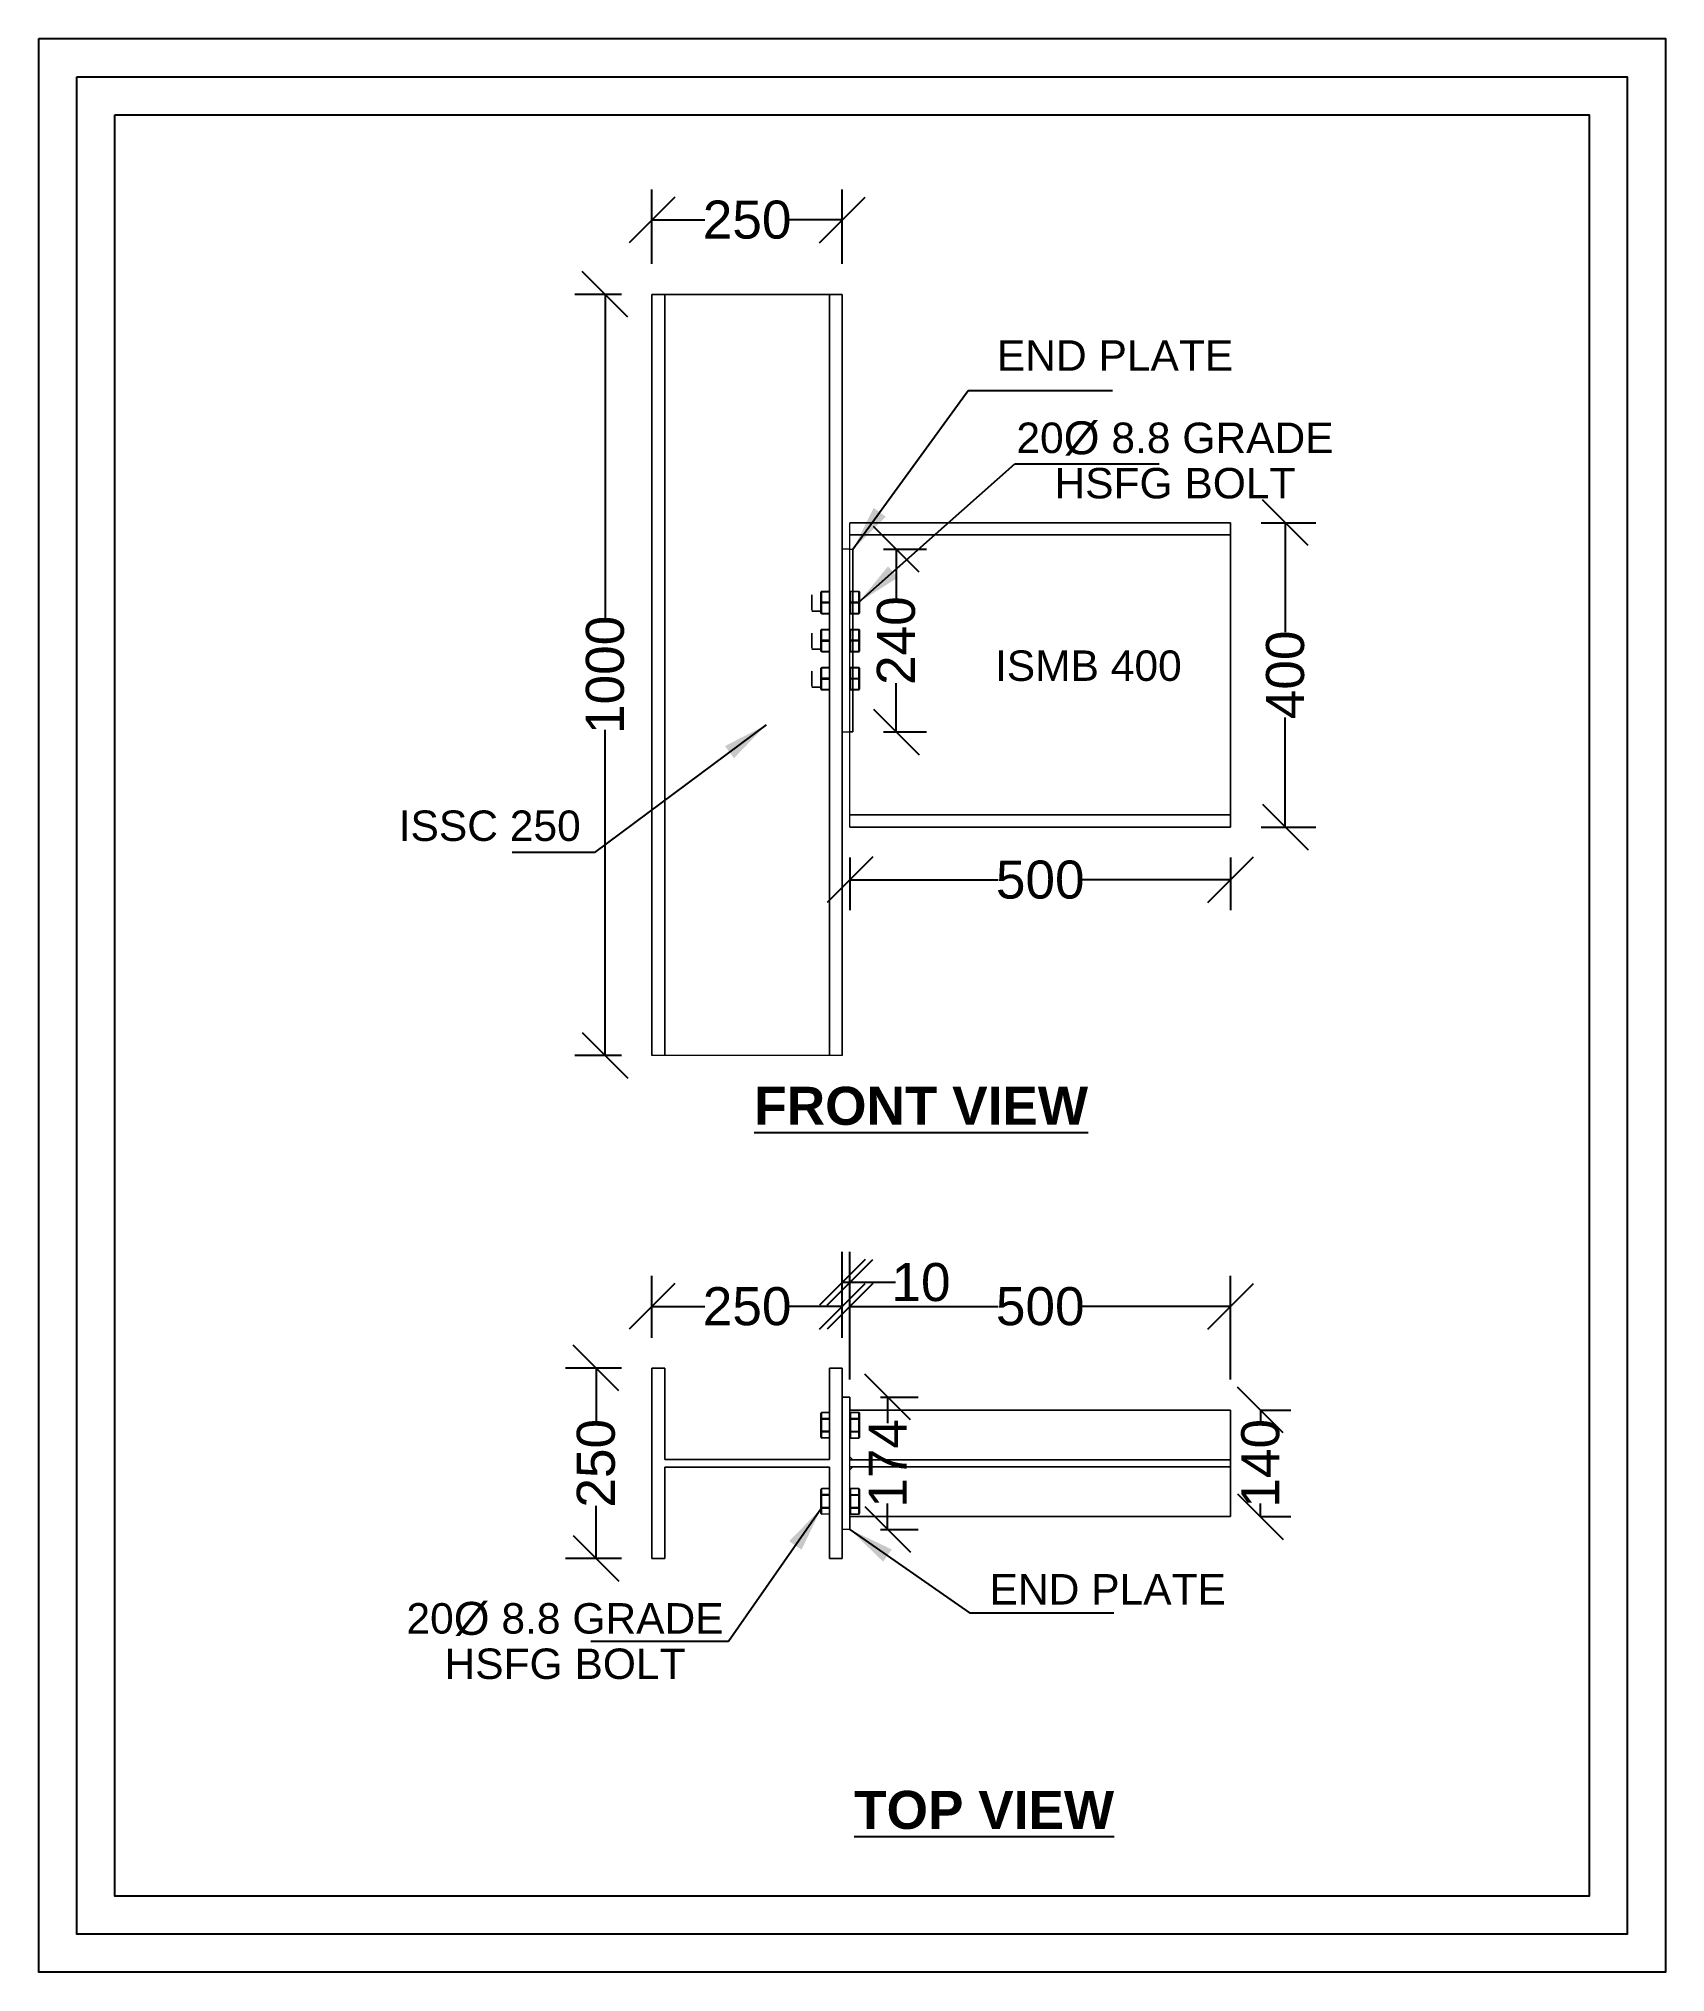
# Model space of a CAD drawing. Header units: inches. Extents: x 6576 to 8713, y 633 to 3173.
import ezdxf

# ---------------------------------------------------------------- set-up
doc = ezdxf.new("R2010")
doc.units = ezdxf.units.IN
doc.header["$MEASUREMENT"] = 0
doc.styles.get("Standard").update_dxf_attribs({"font": 'arial.ttf'})
doc.dimstyles.get("Standard").update_dxf_attribs({"dimtxt": 0.18, "dimasz": 0.18, "dimexe": 0.18, "dimexo": 0.0625, "dimgap": 0.09, "dimtad": 0, "dimtih": 1, "dimtoh": 1, "dimdec": 4, "dimzin": 0, "dimdsep": 46, "dimtxsty": 'Standard', "dimcen": 0.09, "dimadec": 0, "dimazin": 0, "dimtfac": 1, "dimtdec": 4, "dimtofl": 0, "dimtmove": 0, "dimatfit": 3, "dimfxl": 1, "dimtolj": 1, "dimtzin": 0, "dimarcsym": 0})

msp = doc.modelspace()

# ---------------------------------------------------------------- texts
at = {"color": 1, "char_height": 40, "attachment_point": 5}
for s, insert in [('\\A1;END PLATE', (7990.2, 2757.1)), ('\\A1;20{\\A0;\\H1.0833x;Ø} 8.8 GRADE', (8068.9, 2648.1)), ('\\A1;HSFG BOLT', (8068.9, 2589)), ('\\A1;ISMB 400', (7955.1, 2349.2)), ('\\A1;ISSC 250', (7168.8, 2138.9)), ('\\A1;END PLATE', (7980.6, 1135.8)), ('\\A1;20{\\A0;\\H1.0833x;Ø} 8.8 GRADE', (7267.7, 1096.8)), ('\\A1;HSFG BOLT', (7267.7, 1037.7))]:
    msp.add_mtext(s, dxfattribs=dict(at, insert=insert))
at = {"color": 6, "char_height": 50, "attachment_point": 5}
for s, insert in [('\\A1;{\\fArial|b1|i0|c0|p34;\\LFRONT VIEW}', (7735.5, 1770.8)), ('\\A1;{\\fArial|b1|i0|c0|p34;\\LTOP VIEW}', (7818.2, 845.6))]:
    msp.add_mtext(s, dxfattribs=dict(at, insert=insert))

# ---------------------------------------------------------------- blocks, each defined once
blk = doc.blocks.new('_Oblique')
at = {"color": 0, "linetype": 'ByBlock', "lineweight": -2}
blk.add_line((-0.5, -0.5), (0.5, 0.5), dxfattribs=at)
blk = doc.blocks.new('*D12')
at = {"color": 5, "lineweight": -2, "transparency": 16777216}
for p, q in [((7381.9, 2877.4), (7381.9, 2975.3)), ((7631.9, 2877.4), (7631.9, 2975.3)), ((7381.9, 2935.3), (7451.2, 2935.3)), ((7631.9, 2935.3), (7562.5, 2935.3))]:
    blk.add_line(p, q, dxfattribs=at)
at = {"layer": 'Defpoints', "color": 0, "transparency": 16777216}
for p in [(7631.9, 2935.3), (7381.9, 2837.4), (7631.9, 2837.4)]:
    blk.add_point(p, dxfattribs=at)
at = {"color": 5, "lineweight": -2, "transparency": 16777216, "xscale": 60, "yscale": 60, "zscale": 60, "rotation": 180}
blk.add_blockref('_Oblique', (7381.9, 2935.3), dxfattribs=at)
at = {"color": 5, "lineweight": -2, "transparency": 16777216, "xscale": 60, "yscale": 60, "zscale": 60}
blk.add_blockref('_Oblique', (7631.9, 2935.3), dxfattribs=at)
at = {"color": 1, "transparency": 16777216, "insert": (7506.9, 2935.3), "char_height": 50, "attachment_point": 5}
blk.add_mtext('\\A1;250', dxfattribs=at)
blk = doc.blocks.new('*D13')
at = {"color": 5, "lineweight": -2, "transparency": 16777216}
for p, q in [((7341.9, 2837.4), (7280.4, 2837.4)), ((7320.4, 2837.4), (7320.4, 2409.7)), ((7320.4, 1837.4), (7320.4, 2265.1)), ((7341.9, 1837.4), (7280.4, 1837.4))]:
    blk.add_line(p, q, dxfattribs=at)
at = {"layer": 'Defpoints', "color": 0, "transparency": 16777216}
for p in [(7381.9, 2837.4), (7320.4, 1837.4), (7381.9, 1837.4)]:
    blk.add_point(p, dxfattribs=at)
at = {"color": 5, "lineweight": -2, "transparency": 16777216, "xscale": 60, "yscale": 60, "zscale": 60}
for p, rotation in [((7320.4, 2837.4), 90), ((7320.4, 1837.4), 270)]:
    blk.add_blockref('_Oblique', p, dxfattribs=dict(at, rotation=rotation))
at = {"color": 1, "transparency": 16777216, "insert": (7320.4, 2337.4), "char_height": 50, "attachment_point": 5, "rotation": 90}
blk.add_mtext('\\A1;1000', dxfattribs=at)
blk = doc.blocks.new('*D16')
at = {"color": 5, "lineweight": -2, "transparency": 16777216}
for p, q in [((7685.9, 2502.4), (7742.7, 2502.4)), ((7702.7, 2502.4), (7702.7, 2438.1)), ((7702.7, 2262.4), (7702.7, 2326.7)), ((7685.9, 2262.4), (7742.7, 2262.4))]:
    blk.add_line(p, q, dxfattribs=at)
at = {"layer": 'Defpoints', "color": 0, "transparency": 16777216}
for p in [(7645.9, 2502.4), (7645.9, 2262.4), (7702.7, 2262.4)]:
    blk.add_point(p, dxfattribs=at)
at = {"color": 5, "lineweight": -2, "transparency": 16777216, "xscale": 60, "yscale": 60, "zscale": 60}
for p, rotation in [((7702.7, 2502.4), 90), ((7702.7, 2262.4), 270)]:
    blk.add_blockref('_Oblique', p, dxfattribs=dict(at, rotation=rotation))
at = {"color": 1, "transparency": 16777216, "insert": (7702.7, 2382.4), "char_height": 50, "attachment_point": 5, "rotation": 90}
blk.add_mtext('\\A1;240', dxfattribs=at)
blk = doc.blocks.new('*D17')
at = {"color": 5, "lineweight": -2, "transparency": 16777216}
for p, q in [((7641.9, 2097.4), (7641.9, 2028.1)), ((8141.9, 2097.4), (8141.9, 2028.1)), ((7641.9, 2068.1), (7836.6, 2068.1)), ((8141.9, 2068.1), (7947.1, 2068.1))]:
    blk.add_line(p, q, dxfattribs=at)
at = {"layer": 'Defpoints', "color": 0, "transparency": 16777216}
for p in [(7641.9, 2137.4), (8141.9, 2137.4), (8141.9, 2068.1)]:
    blk.add_point(p, dxfattribs=at)
at = {"color": 5, "lineweight": -2, "transparency": 16777216, "xscale": 60, "yscale": 60, "zscale": 60, "rotation": 180}
blk.add_blockref('_Oblique', (7641.9, 2068.1), dxfattribs=at)
at = {"color": 5, "lineweight": -2, "transparency": 16777216, "xscale": 60, "yscale": 60, "zscale": 60}
blk.add_blockref('_Oblique', (8141.9, 2068.1), dxfattribs=at)
at = {"color": 1, "transparency": 16777216, "insert": (7891.9, 2068.1), "char_height": 50, "attachment_point": 5}
blk.add_mtext('\\A1;500', dxfattribs=at)
blk = doc.blocks.new('*D18')
at = {"color": 5, "lineweight": -2, "transparency": 16777216}
for p, q in [((8181.9, 2537.4), (8253.8, 2537.4)), ((8213.8, 2537.4), (8213.8, 2393.7)), ((8213.8, 2137.4), (8213.8, 2281.2)), ((8181.9, 2137.4), (8253.8, 2137.4))]:
    blk.add_line(p, q, dxfattribs=at)
at = {"layer": 'Defpoints', "color": 0, "transparency": 16777216}
for p in [(8141.9, 2537.4), (8141.9, 2137.4), (8213.8, 2137.4)]:
    blk.add_point(p, dxfattribs=at)
at = {"color": 5, "lineweight": -2, "transparency": 16777216, "xscale": 60, "yscale": 60, "zscale": 60}
for p, rotation in [((8213.8, 2537.4), 90), ((8213.8, 2137.4), 270)]:
    blk.add_blockref('_Oblique', p, dxfattribs=dict(at, rotation=rotation))
at = {"color": 1, "transparency": 16777216, "insert": (8213.8, 2337.4), "char_height": 50, "attachment_point": 5, "rotation": 90}
blk.add_mtext('\\A1;400', dxfattribs=at)
blk = doc.blocks.new('*D19')
at = {"color": 5, "lineweight": -2, "transparency": 16777216}
for p, q in [((7381.9, 1466.4), (7381.9, 1547.5)), ((7631.9, 1466.4), (7631.9, 1547.5)), ((7381.9, 1507.5), (7451.2, 1507.5)), ((7631.9, 1507.5), (7562.5, 1507.5))]:
    blk.add_line(p, q, dxfattribs=at)
at = {"layer": 'Defpoints', "color": 0, "transparency": 16777216}
for p in [(7631.9, 1507.5), (7381.9, 1426.4), (7631.9, 1426.4)]:
    blk.add_point(p, dxfattribs=at)
at = {"color": 5, "lineweight": -2, "transparency": 16777216, "xscale": 60, "yscale": 60, "zscale": 60, "rotation": 180}
blk.add_blockref('_Oblique', (7381.9, 1507.5), dxfattribs=at)
at = {"color": 5, "lineweight": -2, "transparency": 16777216, "xscale": 60, "yscale": 60, "zscale": 60}
blk.add_blockref('_Oblique', (7631.9, 1507.5), dxfattribs=at)
at = {"color": 1, "transparency": 16777216, "insert": (7506.9, 1507.5), "char_height": 50, "attachment_point": 5}
blk.add_mtext('\\A1;250', dxfattribs=at)
blk = doc.blocks.new('*D20')
at = {"color": 5, "lineweight": -2, "transparency": 16777216}
for p, q in [((7341.9, 1426.4), (7268.5, 1426.4)), ((7308.5, 1426.4), (7308.5, 1357)), ((7308.5, 1176.4), (7308.5, 1245.7)), ((7341.9, 1176.4), (7268.5, 1176.4))]:
    blk.add_line(p, q, dxfattribs=at)
at = {"layer": 'Defpoints', "color": 0, "transparency": 16777216}
for p in [(7381.9, 1426.4), (7308.5, 1176.4), (7381.9, 1176.4)]:
    blk.add_point(p, dxfattribs=at)
at = {"color": 5, "lineweight": -2, "transparency": 16777216, "xscale": 60, "yscale": 60, "zscale": 60}
for p, rotation in [((7308.5, 1426.4), 90), ((7308.5, 1176.4), 270)]:
    blk.add_blockref('_Oblique', p, dxfattribs=dict(at, rotation=rotation))
at = {"color": 1, "transparency": 16777216, "insert": (7308.5, 1301.4), "char_height": 50, "attachment_point": 5, "rotation": 90}
blk.add_mtext('\\A1;250', dxfattribs=at)
blk = doc.blocks.new('*D21')
at = {"color": 5, "lineweight": -2, "transparency": 16777216}
for p, q in [((7641.9, 1411.4), (7641.9, 1547.5)), ((8141.9, 1411.4), (8141.9, 1547.5)), ((7641.9, 1507.5), (7836.6, 1507.5)), ((8141.9, 1507.5), (7947.1, 1507.5))]:
    blk.add_line(p, q, dxfattribs=at)
at = {"layer": 'Defpoints', "color": 0, "transparency": 16777216}
for p in [(8141.9, 1507.5), (7641.9, 1371.4), (8141.9, 1371.4)]:
    blk.add_point(p, dxfattribs=at)
at = {"color": 5, "lineweight": -2, "transparency": 16777216, "xscale": 60, "yscale": 60, "zscale": 60, "rotation": 180}
blk.add_blockref('_Oblique', (7641.9, 1507.5), dxfattribs=at)
at = {"color": 5, "lineweight": -2, "transparency": 16777216, "xscale": 60, "yscale": 60, "zscale": 60}
blk.add_blockref('_Oblique', (8141.9, 1507.5), dxfattribs=at)
at = {"color": 1, "transparency": 16777216, "insert": (7891.9, 1507.5), "char_height": 50, "attachment_point": 5}
blk.add_mtext('\\A1;500', dxfattribs=at)
blk = doc.blocks.new('*D22')
at = {"color": 5, "lineweight": -2, "transparency": 16777216}
for p, q in [((7631.9, 1466.4), (7631.9, 1579.2)), ((7641.9, 1547.5), (7641.9, 1579.2)), ((7631.9, 1539.2), (7641.9, 1539.2)), ((7641.9, 1539.2), (7701.9, 1539.2))]:
    blk.add_line(p, q, dxfattribs=at)
at = {"layer": 'Defpoints', "color": 0, "transparency": 16777216}
for p in [(7631.9, 1539.2), (7641.9, 1507.5), (7631.9, 1426.4)]:
    blk.add_point(p, dxfattribs=at)
at = {"color": 5, "lineweight": -2, "transparency": 16777216, "xscale": 60, "yscale": 60, "zscale": 60, "rotation": 180}
blk.add_blockref('_Oblique', (7631.9, 1539.2), dxfattribs=at)
at = {"color": 5, "lineweight": -2, "transparency": 16777216, "xscale": 60, "yscale": 60, "zscale": 60}
blk.add_blockref('_Oblique', (7641.9, 1539.2), dxfattribs=at)
at = {"color": 1, "transparency": 16777216, "insert": (7735.3, 1539.2), "char_height": 50, "attachment_point": 5}
blk.add_mtext('\\A1;10', dxfattribs=at)
blk = doc.blocks.new('*D23')
at = {"color": 5, "lineweight": -2, "transparency": 16777216}
for p, q in [((8181.2, 1371.4), (8181.2, 1354.2)), ((8181.9, 1371.4), (8221.2, 1371.4)), ((8181.2, 1231.4), (8181.2, 1248.5)), ((8181.9, 1231.4), (8221.2, 1231.4))]:
    blk.add_line(p, q, dxfattribs=at)
at = {"layer": 'Defpoints', "color": 0, "transparency": 16777216}
for p in [(8141.9, 1371.4), (8141.9, 1231.4), (8181.2, 1231.4)]:
    blk.add_point(p, dxfattribs=at)
at = {"color": 5, "lineweight": -2, "transparency": 16777216, "xscale": 60, "yscale": 60, "zscale": 60}
for p, rotation in [((8181.2, 1371.4), 90), ((8181.2, 1231.4), 270)]:
    blk.add_blockref('_Oblique', p, dxfattribs=dict(at, rotation=rotation))
at = {"color": 1, "transparency": 16777216, "insert": (8181.2, 1301.4), "char_height": 50, "attachment_point": 5, "rotation": 90}
blk.add_mtext('\\A1;140', dxfattribs=at)
blk = doc.blocks.new('*D24')
at = {"color": 5, "lineweight": -2, "transparency": 16777216}
for p, q in [((7681.9, 1388.3), (7731.5, 1388.3)), ((7691.5, 1388.3), (7691.5, 1354.2)), ((7691.5, 1214.5), (7691.5, 1248.5)), ((7681.9, 1214.5), (7731.5, 1214.5))]:
    blk.add_line(p, q, dxfattribs=at)
at = {"layer": 'Defpoints', "color": 0, "transparency": 16777216}
for p in [(7641.9, 1388.3), (7641.9, 1214.5), (7691.5, 1214.5)]:
    blk.add_point(p, dxfattribs=at)
at = {"color": 5, "lineweight": -2, "transparency": 16777216, "xscale": 60, "yscale": 60, "zscale": 60}
for p, rotation in [((7691.5, 1388.3), 90), ((7691.5, 1214.5), 270)]:
    blk.add_blockref('_Oblique', p, dxfattribs=dict(at, rotation=rotation))
at = {"color": 1, "transparency": 16777216, "insert": (7691.5, 1301.4), "char_height": 50, "attachment_point": 5, "rotation": 90}
blk.add_mtext('\\A1;174', dxfattribs=at)

# ---------------------------------------------------------------- dimensions: what is measured, and where the dimension line sits
for base, p1, p2, picture, middle in [((7631.9, 2935.3), (7381.9, 2837.4), (7631.9, 2837.4), '*D12', (7506.9, 2935.3)), ((8141.9, 2068.1), (7641.9, 2137.4), (8141.9, 2137.4), '*D17', (7891.9, 2068.1)), ((7631.9, 1507.5), (7381.9, 1426.4), (7631.9, 1426.4), '*D19', (7506.9, 1507.5)), ((8141.9, 1507.5), (7641.9, 1371.4), (8141.9, 1371.4), '*D21', (7891.9, 1507.5))]:
    dim = msp.add_linear_dim(base=base, p1=p1, p2=p2, dimstyle='Standard', override={"dimtxt": 50, "dimasz": 60, "dimexe": 40, "dimexo": 40, "dimdec": 0, "dimblk1": 'Oblique', "dimblk2": 'Oblique', "dimsah": 1, "dimclrd": 5, "dimclre": 5, "dimclrt": 1})
    dim.commit()
    dim.dimension.update_dxf_attribs({"geometry": picture, "text_midpoint": middle})
for base, p1, p2, picture, middle in [((7320.4, 1837.4), (7381.9, 2837.4), (7381.9, 1837.4), '*D13', (7320.4, 2337.4)), ((8213.8, 2137.4), (8141.9, 2537.4), (8141.9, 2137.4), '*D18', (8213.8, 2337.4)), ((7702.7, 2262.4), (7645.9, 2502.4), (7645.9, 2262.4), '*D16', (7702.7, 2382.4)), ((7308.5, 1176.4), (7381.9, 1426.4), (7381.9, 1176.4), '*D20', (7308.5, 1301.4)), ((7691.5, 1214.5), (7641.9, 1388.3), (7641.9, 1214.5), '*D24', (7691.5, 1301.4)), ((8181.2, 1231.4), (8141.9, 1371.4), (8141.9, 1231.4), '*D23', (8181.2, 1301.4))]:
    dim = msp.add_linear_dim(base=base, p1=p1, p2=p2, angle=90, dimstyle='Standard', override={"dimtxt": 50, "dimasz": 60, "dimexe": 40, "dimexo": 40, "dimdec": 0, "dimblk1": 'Oblique', "dimblk2": 'Oblique', "dimsah": 1, "dimclrd": 5, "dimclre": 5, "dimclrt": 1})
    dim.commit()
    dim.dimension.update_dxf_attribs({"geometry": picture, "text_midpoint": middle, "text_rotation": 90})
dim = msp.add_linear_dim(base=(7631.9, 1539.2), p1=(7641.9, 1507.5), p2=(7631.9, 1426.4), dimstyle='Standard', override={"dimtxt": 50, "dimasz": 60, "dimexe": 40, "dimexo": 40, "dimdec": 0, "dimblk1": 'Oblique', "dimblk2": 'Oblique', "dimsah": 1, "dimclrd": 5, "dimclre": 5, "dimclrt": 1})
dim.commit()
dim.dimension.update_dxf_attribs({"geometry": '*D22', "text_midpoint": (7735.3, 1539.2), "dimtype": 160})

# ---------------------------------------------------------------- linework, layer by layer
at = {"color": 0, "linetype": 'Continuous', "lineweight": 0, "extrusion": (0, 1, 0)}
for p, q in [((7381.9, 2837.4), (7398.9, 2837.4)), ((7381.9, 1837.4), (7381.9, 2837.4)), ((7381.9, 2837.4), (7381.9, 1837.4)), ((7398.9, 2837.4), (7381.9, 2837.4)), ((7398.9, 2837.4), (7398.9, 1837.4)), ((7398.9, 1837.4), (7398.9, 2837.4)), ((7398.9, 2837.4), (7614.9, 2837.4)), ((7614.9, 2837.4), (7398.9, 2837.4)), ((7614.9, 2837.4), (7631.9, 2837.4)), ((7614.9, 1837.4), (7614.9, 2837.4)), ((7614.9, 2837.4), (7614.9, 1837.4)), ((7631.9, 2837.4), (7614.9, 2837.4)), ((7631.9, 2837.4), (7631.9, 1837.4)), ((7631.9, 1837.4), (7631.9, 2837.4)), ((8141.9, 2537.4), (7641.9, 2537.4)), ((7641.9, 2521.4), (7641.9, 2537.4)), ((7641.9, 2537.4), (8141.9, 2537.4)), ((7641.9, 2521.4), (7641.9, 2537.4)), ((7641.9, 2502.4), (7641.9, 2521.4)), ((8141.9, 2521.4), (7641.9, 2521.4)), ((7641.9, 2521.4), (8141.9, 2521.4)), ((7641.9, 2502.4), (7641.9, 2521.4)), ((8141.9, 2537.4), (8141.9, 2521.4)), ((8141.9, 2521.4), (8141.9, 2537.4)), ((8141.9, 2521.4), (8141.9, 2153.4)), ((8141.9, 2153.4), (8141.9, 2521.4)), ((7641.9, 2502.4), (7631.9, 2502.4)), ((7641.9, 2502.4), (7631.9, 2502.4)), ((7641.9, 2502.4), (7645.9, 2502.4)), ((7641.9, 2262.5), (7641.9, 2502.4)), ((7641.9, 2262.5), (7641.9, 2502.4)), ((7641.9, 2502.4), (7645.9, 2502.4)), ((7645.9, 2447.1), (7645.9, 2502.4)), ((7645.9, 2502.4), (7645.9, 2447.1)), ((7591.9, 2422.4), (7591.9, 2442.4)), ((7591.9, 2442.4), (7591.9, 2441.2)), ((7591.9, 2422.4), (7591.9, 2442.4)), ((7591.9, 2441.2), (7591.9, 2422.4)), ((7603.9, 2432.4), (7603.9, 2446.1)), ((7603.9, 2446.1), (7603.9, 2432.4)), ((7605, 2447.1), (7605, 2446.6)), ((7614.9, 2447.1), (7605, 2447.1)), ((7614.9, 2447.1), (7605, 2447.1)), ((7605, 2446.6), (7605, 2447.1)), ((7605, 2446.6), (7614.9, 2446.6)), ((7605, 2432.9), (7605, 2446.6)), ((7605, 2446.6), (7614.9, 2446.6)), ((7605, 2432.9), (7605, 2446.6)), ((7642.6, 2447.1), (7653.6, 2447.1)), ((7642.6, 2447), (7642.6, 2447.1)), ((7642.6, 2447.1), (7642.6, 2446.8)), ((7653.6, 2447.1), (7642.6, 2447.1)), ((7642.6, 2446.8), (7642.6, 2447)), ((7642.6, 2432.8), (7642.6, 2446.8)), ((7642.6, 2446.8), (7642.6, 2432.8)), ((7653.6, 2446.8), (7642.6, 2446.8)), ((7642.6, 2446.8), (7653.6, 2446.8)), ((7645.9, 2417.7), (7645.9, 2447.1)), ((7645.9, 2447.1), (7645.9, 2417.7)), ((7653.6, 2446.8), (7653.6, 2447.1)), ((7653.6, 2447.1), (7653.6, 2446.8)), ((7653.6, 2432.8), (7653.6, 2446.8)), ((7653.6, 2446.8), (7653.6, 2432.8)), ((7654.4, 2446.4), (7654.4, 2432.4)), ((7654.4, 2432.4), (7654.4, 2446.4)), ((7591.9, 2422.5), (7591.9, 2432.4)), ((7591.9, 2422.4), (7591.9, 2422.4)), ((7591.9, 2421.3), (7603.9, 2421.3)), ((7603.9, 2421.3), (7591.9, 2421.3)), ((7603.9, 2418.7), (7603.9, 2432.4)), ((7603.9, 2432.4), (7603.9, 2418.7)), ((7605, 2431.9), (7605, 2432.9)), ((7614.9, 2432.9), (7605, 2432.9)), ((7605, 2432.9), (7605, 2431.9)), ((7614.9, 2432.9), (7605, 2432.9)), ((7605, 2431.9), (7614.9, 2431.9)), ((7605, 2418.2), (7605, 2431.9)), ((7605, 2418.2), (7605, 2431.9)), ((7605, 2431.9), (7614.9, 2431.9)), ((7614.9, 2418.2), (7605, 2418.2)), ((7605, 2418.2), (7605, 2417.7)), ((7614.9, 2418.2), (7605, 2418.2)), ((7605, 2417.7), (7605, 2418.2)), ((7605, 2417.7), (7614.9, 2417.7)), ((7605, 2417.7), (7614.9, 2417.7)), ((7642.6, 2432.8), (7653.6, 2432.8)), ((7642.6, 2432.4), (7642.6, 2432.8)), ((7642.6, 2432.8), (7642.6, 2432)), ((7653.6, 2432.8), (7642.6, 2432.8)), ((7642.6, 2432), (7642.6, 2432.4)), ((7642.6, 2418.1), (7642.6, 2432)), ((7642.6, 2432), (7642.6, 2418.1)), ((7653.6, 2432), (7642.6, 2432)), ((7642.6, 2432), (7653.6, 2432)), ((7642.6, 2418.1), (7653.6, 2418.1)), ((7642.6, 2417.8), (7642.6, 2418.1)), ((7642.6, 2418.1), (7642.6, 2417.7)), ((7653.6, 2418.1), (7642.6, 2418.1)), ((7642.6, 2417.7), (7642.6, 2417.8)), ((7653.6, 2417.7), (7642.6, 2417.7)), ((7642.6, 2417.7), (7653.6, 2417.7)), ((7645.9, 2397.1), (7645.9, 2417.7)), ((7645.9, 2417.7), (7645.9, 2397.1)), ((7653.6, 2432), (7653.6, 2432.8)), ((7653.6, 2432.8), (7653.6, 2432)), ((7653.6, 2418.1), (7653.6, 2432)), ((7653.6, 2432), (7653.6, 2418.1)), ((7653.6, 2417.7), (7653.6, 2418.1)), ((7653.6, 2418.1), (7653.6, 2417.7)), ((7654.4, 2432.4), (7654.4, 2418.4)), ((7654.4, 2418.4), (7654.4, 2432.4)), ((7591.9, 2392.4), (7591.9, 2391.2)), ((7591.9, 2372.4), (7591.9, 2392.4)), ((7591.9, 2391.2), (7591.9, 2392.4)), ((7591.9, 2391.2), (7591.9, 2372.4)), ((7591.9, 2372.4), (7591.9, 2391.2)), ((7591.9, 2391.2), (7591.9, 2372.5)), ((7603.9, 2382.4), (7603.9, 2396.1)), ((7603.9, 2396.1), (7603.9, 2382.4)), ((7614.9, 2397.1), (7605, 2397.1)), ((7605, 2396.6), (7605, 2397.1)), ((7605, 2397.1), (7605, 2396.6)), ((7614.9, 2397.1), (7605, 2397.1)), ((7605, 2396.6), (7614.9, 2396.6)), ((7605, 2382.9), (7605, 2396.6)), ((7605, 2382.9), (7605, 2396.6)), ((7605, 2396.6), (7614.9, 2396.6)), ((7642.6, 2397), (7642.6, 2397.1)), ((7642.6, 2397.1), (7653.6, 2397.1)), ((7642.6, 2397.1), (7642.6, 2396.8)), ((7653.6, 2397.1), (7642.6, 2397.1)), ((7642.6, 2396.8), (7642.6, 2397)), ((7642.6, 2382.8), (7642.6, 2396.8)), ((7642.6, 2396.8), (7642.6, 2382.8)), ((7653.6, 2396.8), (7642.6, 2396.8)), ((7642.6, 2396.8), (7653.6, 2396.8)), ((7645.9, 2367.7), (7645.9, 2397.1)), ((7645.9, 2397.1), (7645.9, 2367.7)), ((7653.6, 2396.8), (7653.6, 2397.1)), ((7653.6, 2397.1), (7653.6, 2396.8)), ((7653.6, 2382.8), (7653.6, 2396.8)), ((7653.6, 2396.8), (7653.6, 2382.8)), ((7654.4, 2382.4), (7654.4, 2396.4)), ((7654.4, 2396.4), (7654.4, 2382.4)), ((7591.9, 2372.4), (7591.9, 2372.4)), ((7591.9, 2371.3), (7603.9, 2371.3)), ((7603.9, 2371.3), (7591.9, 2371.3)), ((7603.9, 2368.7), (7603.9, 2382.4)), ((7603.9, 2382.4), (7603.9, 2368.7)), ((7614.9, 2382.9), (7605, 2382.9)), ((7605, 2381.9), (7605, 2382.9)), ((7605, 2382.9), (7605, 2381.9)), ((7614.9, 2382.9), (7605, 2382.9)), ((7605, 2381.9), (7614.9, 2381.9)), ((7605, 2368.2), (7605, 2381.9)), ((7605, 2381.9), (7614.9, 2381.9)), ((7605, 2368.2), (7605, 2381.9)), ((7614.9, 2368.2), (7605, 2368.2)), ((7605, 2367.7), (7605, 2368.2)), ((7605, 2368.2), (7605, 2367.7)), ((7614.9, 2368.2), (7605, 2368.2)), ((7605, 2367.7), (7614.9, 2367.7)), ((7605, 2367.7), (7614.9, 2367.7)), ((7642.6, 2382.8), (7653.6, 2382.8)), ((7642.6, 2382.4), (7642.6, 2382.8)), ((7642.6, 2382.8), (7642.6, 2382)), ((7653.6, 2382.8), (7642.6, 2382.8)), ((7642.6, 2382), (7642.6, 2382.4)), ((7642.6, 2368.1), (7642.6, 2382)), ((7642.6, 2382), (7642.6, 2368.1)), ((7653.6, 2382), (7642.6, 2382)), ((7642.6, 2382), (7653.6, 2382)), ((7642.6, 2367.8), (7642.6, 2368.1)), ((7642.6, 2368.1), (7653.6, 2368.1)), ((7642.6, 2368.1), (7642.6, 2367.7)), ((7653.6, 2368.1), (7642.6, 2368.1)), ((7642.6, 2367.7), (7642.6, 2367.8)), ((7653.6, 2367.7), (7642.6, 2367.7)), ((7642.6, 2367.7), (7653.6, 2367.7)), ((7645.9, 2347.1), (7645.9, 2367.7)), ((7645.9, 2367.7), (7645.9, 2347.1)), ((7653.6, 2382.8), (7653.6, 2382)), ((7653.6, 2382), (7653.6, 2382.8)), ((7653.6, 2368.1), (7653.6, 2382)), ((7653.6, 2382), (7653.6, 2368.1)), ((7653.6, 2367.7), (7653.6, 2368.1)), ((7653.6, 2368.1), (7653.6, 2367.7)), ((7654.4, 2382.4), (7654.4, 2368.4)), ((7654.4, 2368.4), (7654.4, 2382.4)), ((7591.9, 2342.4), (7591.9, 2322.4)), ((7591.9, 2322.4), (7591.9, 2342.4)), ((7591.9, 2322.4), (7591.9, 2342.4)), ((7591.9, 2322.4), (7591.9, 2342.4)), ((7591.9, 2341.2), (7591.9, 2322.4)), ((7603.9, 2346.1), (7603.9, 2332.4)), ((7603.9, 2332.4), (7603.9, 2346.1)), ((7603.9, 2341.2), (7603.9, 2342.4)), ((7605, 2346.6), (7605, 2347.1)), ((7614.9, 2347.1), (7605, 2347.1)), ((7605, 2347.1), (7605, 2346.6)), ((7614.9, 2347.1), (7605, 2347.1)), ((7605, 2332.9), (7605, 2346.6)), ((7605, 2346.6), (7614.9, 2346.6)), ((7605, 2332.9), (7605, 2346.6)), ((7605, 2346.6), (7614.9, 2346.6)), ((7642.6, 2347.1), (7653.6, 2347.1)), ((7642.6, 2347), (7642.6, 2347.1)), ((7642.6, 2347.1), (7642.6, 2346.8)), ((7653.6, 2347.1), (7642.6, 2347.1)), ((7642.6, 2346.8), (7642.6, 2347)), ((7642.6, 2332.8), (7642.6, 2346.8)), ((7642.6, 2346.8), (7642.6, 2332.8)), ((7653.6, 2346.8), (7642.6, 2346.8)), ((7642.6, 2346.8), (7653.6, 2346.8)), ((7645.9, 2317.7), (7645.9, 2347.1)), ((7645.9, 2347.1), (7645.9, 2317.7)), ((7653.6, 2347.1), (7653.6, 2346.8)), ((7653.6, 2346.8), (7653.6, 2347.1)), ((7653.6, 2332.8), (7653.6, 2346.8)), ((7653.6, 2346.8), (7653.6, 2332.8)), ((7654.4, 2332.4), (7654.4, 2346.4)), ((7654.4, 2346.4), (7654.4, 2332.4)), ((7603.9, 2321.3), (7591.9, 2321.3)), ((7591.9, 2321.3), (7603.9, 2321.3)), ((7603.9, 2332.4), (7603.9, 2318.7)), ((7603.9, 2318.7), (7603.9, 2332.4)), ((7605, 2331.9), (7605, 2332.9)), ((7605, 2332.9), (7605, 2331.9)), ((7614.9, 2332.9), (7605, 2332.9)), ((7614.9, 2332.9), (7605, 2332.9)), ((7605, 2318.2), (7605, 2331.9)), ((7605, 2331.9), (7614.9, 2331.9)), ((7605, 2331.9), (7614.9, 2331.9)), ((7605, 2318.2), (7605, 2331.9)), ((7605, 2317.7), (7605, 2318.2)), ((7605, 2318.2), (7605, 2317.7)), ((7614.9, 2318.2), (7605, 2318.2)), ((7614.9, 2318.2), (7605, 2318.2)), ((7605, 2317.7), (7614.9, 2317.7)), ((7605, 2317.7), (7614.9, 2317.7)), ((7642.6, 2332.8), (7653.6, 2332.8)), ((7642.6, 2332.4), (7642.6, 2332.8)), ((7642.6, 2332.8), (7642.6, 2332)), ((7653.6, 2332.8), (7642.6, 2332.8)), ((7642.6, 2332), (7642.6, 2332.4)), ((7642.6, 2318.1), (7642.6, 2332)), ((7642.6, 2332), (7642.6, 2318.1)), ((7653.6, 2332), (7642.6, 2332)), ((7642.6, 2332), (7653.6, 2332)), ((7642.6, 2318.1), (7653.6, 2318.1)), ((7642.6, 2317.8), (7642.6, 2318.1)), ((7642.6, 2318.1), (7642.6, 2317.7)), ((7653.6, 2318.1), (7642.6, 2318.1)), ((7642.6, 2317.7), (7642.6, 2317.8)), ((7653.6, 2317.7), (7642.6, 2317.7)), ((7642.6, 2317.7), (7653.6, 2317.7)), ((7645.9, 2262.4), (7645.9, 2317.7)), ((7645.9, 2317.7), (7645.9, 2262.4)), ((7653.6, 2332), (7653.6, 2332.8)), ((7653.6, 2332.8), (7653.6, 2332)), ((7653.6, 2318.1), (7653.6, 2332)), ((7653.6, 2332), (7653.6, 2318.1)), ((7653.6, 2317.7), (7653.6, 2318.1)), ((7653.6, 2318.1), (7653.6, 2317.7)), ((7654.4, 2318.4), (7654.4, 2332.4)), ((7654.4, 2332.4), (7654.4, 2318.4)), ((7631.9, 2262.4), (7641.8, 2262.4)), ((7631.9, 2262.4), (7641.8, 2262.4)), ((7641.8, 2262.4), (7641.8, 2262.4)), ((7641.8, 2262.4), (7641.9, 2262.4)), ((7641.8, 2262.4), (7641.9, 2262.4)), ((7641.9, 2262.4), (7641.9, 2262.5)), ((7641.9, 2262.4), (7641.9, 2262.5)), ((7641.9, 2262.3), (7641.9, 2262.4)), ((7642, 2262.4), (7641.9, 2262.4)), ((7641.9, 2262.3), (7641.9, 2262.4)), ((7641.9, 2262.4), (7642, 2262.4)), ((7641.9, 2153.4), (7641.9, 2262.3)), ((7641.9, 2153.4), (7641.9, 2262.3)), ((7645.9, 2262.4), (7642, 2262.4)), ((7642, 2262.4), (7645.9, 2262.4)), ((8141.9, 2153.4), (7641.9, 2153.4)), ((7641.9, 2137.4), (7641.9, 2153.4)), ((7641.9, 2153.4), (8141.9, 2153.4)), ((7641.9, 2137.4), (7641.9, 2153.4)), ((8141.9, 2137.4), (7641.9, 2137.4)), ((7641.9, 2137.4), (8141.9, 2137.4)), ((8141.9, 2153.4), (8141.9, 2137.4)), ((8141.9, 2137.4), (8141.9, 2153.4)), ((7398.9, 1837.4), (7381.9, 1837.4)), ((7398.9, 1837.4), (7381.9, 1837.4)), ((7614.9, 1837.4), (7398.9, 1837.4)), ((7614.9, 1837.4), (7398.9, 1837.4)), ((7631.9, 1837.4), (7614.9, 1837.4)), ((7631.9, 1837.4), (7614.9, 1837.4))]:
    msp.add_line(p, q, dxfattribs=at)
at = {"color": 0, "linetype": 'Continuous', "lineweight": 0}
for p, q in [((7398.9, 1426.4), (7381.9, 1426.4)), ((7381.9, 1426.4), (7381.9, 1176.4)), ((7381.9, 1426.4), (7398.9, 1426.4)), ((7381.9, 1176.4), (7381.9, 1426.4)), ((7398.9, 1306.4), (7398.9, 1426.4)), ((7398.9, 1426.4), (7398.9, 1306.4)), ((7631.9, 1426.4), (7614.9, 1426.4)), ((7614.9, 1426.4), (7631.9, 1426.4)), ((7614.9, 1306.4), (7614.9, 1426.4)), ((7614.9, 1426.4), (7614.9, 1306.4)), ((7631.9, 1176.4), (7631.9, 1426.4)), ((7631.9, 1426.4), (7631.9, 1176.4)), ((7631.9, 1388.4), (7641.9, 1388.4)), ((7641.9, 1388.4), (7631.9, 1388.4)), ((7641.9, 1388.4), (7641.9, 1371.4)), ((7641.9, 1371.4), (7641.9, 1388.4)), ((7642, 1388.4), (7641.9, 1388.4)), ((7641.9, 1388.4), (7642, 1388.4)), ((7603.9, 1359.3), (7603.9, 1367.1)), ((7603.9, 1367.1), (7603.9, 1359.3)), ((7603.9, 1343.5), (7603.9, 1359.3)), ((7603.9, 1359.3), (7605, 1359.3)), ((7603.9, 1359.3), (7603.9, 1343.5)), ((7605, 1359.3), (7603.9, 1359.3)), ((7605, 1368.2), (7605, 1368.1)), ((7605, 1368.1), (7605, 1368.2)), ((7614.9, 1368.2), (7605, 1368.2)), ((7605, 1368.1), (7614.9, 1368.1)), ((7605, 1368.1), (7614.9, 1368.1)), ((7605, 1360.2), (7605, 1368.1)), ((7605, 1360.2), (7605, 1368.1)), ((7614.9, 1360.2), (7605, 1360.2)), ((7605, 1360.2), (7605, 1359.3)), ((7614.9, 1360.2), (7605, 1360.2)), ((7605, 1359.8), (7605, 1360.2)), ((7605, 1359.3), (7605, 1359.8)), ((7605, 1359.3), (7614.9, 1359.3)), ((7605, 1359.3), (7614.9, 1359.3)), ((7605, 1343.5), (7605, 1359.3)), ((7605, 1343.5), (7605, 1359.3)), ((7641.9, 1231.4), (7641.9, 1371.4)), ((7641.9, 1371.4), (8141.9, 1371.4)), ((8141.9, 1371.4), (7641.9, 1371.4)), ((7641.9, 1231.4), (7641.9, 1371.4)), ((7642.6, 1359.4), (7641.9, 1359.4)), ((7641.9, 1359.4), (7642.6, 1359.4)), ((7642.6, 1368.2), (7642.6, 1368.1)), ((7642.6, 1368.1), (7642.6, 1368.2)), ((7653.6, 1368.2), (7642.6, 1368.2)), ((7642.6, 1360.1), (7642.6, 1368.1)), ((7642.6, 1368.1), (7653.6, 1368.1)), ((7642.6, 1368.1), (7642.6, 1360.1)), ((7653.6, 1368.1), (7642.6, 1368.1)), ((7642.6, 1359.4), (7642.6, 1360.1)), ((7642.6, 1360.1), (7642.6, 1359.4)), ((7653.6, 1360.1), (7642.6, 1360.1)), ((7642.6, 1360.1), (7653.6, 1360.1)), ((7642.6, 1343.3), (7642.6, 1359.4)), ((7642.6, 1359.4), (7653.6, 1359.4)), ((7642.6, 1359.4), (7642.6, 1343.3)), ((7653.6, 1359.4), (7642.6, 1359.4)), ((7653.6, 1368.1), (7653.6, 1368.2)), ((7653.6, 1368.2), (7653.6, 1368.1)), ((7653.6, 1360.1), (7653.6, 1368.1)), ((7653.6, 1368.1), (7653.6, 1360.1)), ((7653.6, 1359.4), (7653.6, 1360.1)), ((7653.6, 1360.1), (7653.6, 1359.7)), ((7653.6, 1359.7), (7653.6, 1359.4)), ((7653.6, 1343.3), (7653.6, 1359.4)), ((7653.6, 1359.4), (7654.4, 1359.4)), ((7653.6, 1359.4), (7653.6, 1343.3)), ((7654.4, 1359.4), (7653.6, 1359.4)), ((7654.4, 1367.5), (7654.4, 1359.4)), ((7654.4, 1359.4), (7654.4, 1367.5)), ((7654.4, 1359.4), (7654.4, 1343.3)), ((7654.4, 1343.3), (7654.4, 1359.4)), ((8141.9, 1371.4), (8141.9, 1231.4)), ((8141.9, 1231.4), (8141.9, 1371.4)), ((7603.9, 1343.5), (7603.9, 1335.6)), ((7603.9, 1335.6), (7603.9, 1343.5)), ((7605, 1343.5), (7603.9, 1343.5)), ((7603.9, 1343.5), (7605, 1343.5)), ((7614.9, 1343.5), (7605, 1343.5)), ((7605, 1343.1), (7605, 1343.5)), ((7605, 1343.5), (7605, 1342.6)), ((7614.9, 1343.5), (7605, 1343.5)), ((7605, 1342.6), (7605, 1343.1)), ((7605, 1342.6), (7614.9, 1342.6)), ((7605, 1334.7), (7605, 1342.6)), ((7605, 1334.7), (7605, 1342.6)), ((7605, 1342.6), (7614.9, 1342.6)), ((7614.9, 1334.7), (7605, 1334.7)), ((7605, 1334.5), (7605, 1334.7)), ((7605, 1334.7), (7605, 1334.5)), ((7614.9, 1334.7), (7605, 1334.7)), ((7605, 1334.5), (7605, 1334.5)), ((7614.9, 1334.5), (7605, 1334.5)), ((7641.9, 1343.3), (7642.6, 1343.3)), ((7642.6, 1343.3), (7641.9, 1343.3)), ((7642.6, 1342.6), (7642.6, 1343.3)), ((7642.6, 1343.3), (7653.6, 1343.3)), ((7642.6, 1343.3), (7642.6, 1342.6)), ((7653.6, 1343.3), (7642.6, 1343.3)), ((7642.6, 1334.6), (7642.6, 1342.6)), ((7642.6, 1342.6), (7642.6, 1334.6)), ((7653.6, 1342.6), (7642.6, 1342.6)), ((7642.6, 1342.6), (7653.6, 1342.6)), ((7642.6, 1334.5), (7642.6, 1334.6)), ((7642.6, 1334.6), (7653.6, 1334.6)), ((7642.6, 1334.6), (7642.6, 1334.5)), ((7653.6, 1334.6), (7642.6, 1334.6)), ((7653.6, 1334.5), (7642.6, 1334.5)), ((7653.6, 1343.3), (7653.6, 1342.8)), ((7654.4, 1343.3), (7653.6, 1343.3)), ((7653.6, 1343.3), (7654.4, 1343.3)), ((7653.6, 1342.6), (7653.6, 1343.3)), ((7653.6, 1342.8), (7653.6, 1342.6)), ((7653.6, 1334.6), (7653.6, 1342.6)), ((7653.6, 1342.6), (7653.6, 1334.6)), ((7653.6, 1334.6), (7653.6, 1334.5)), ((7653.6, 1334.5), (7653.6, 1334.6)), ((7654.4, 1343.3), (7654.4, 1335.2)), ((7654.4, 1335.2), (7654.4, 1343.3)), ((7398.9, 1306.4), (7614.9, 1306.4)), ((7614.9, 1306.4), (7398.9, 1306.4)), ((7398.9, 1176.4), (7398.9, 1296.4)), ((7398.9, 1296.4), (7614.9, 1296.4)), ((7398.9, 1296.4), (7398.9, 1176.4)), ((7614.9, 1296.4), (7398.9, 1296.4)), ((7614.9, 1296.4), (7614.9, 1176.4)), ((7614.9, 1176.4), (7614.9, 1296.4)), ((7645.9, 1305.8), (7641.9, 1309.8)), ((7645.9, 1305.8), (7641.9, 1309.8)), ((8141.9, 1305.8), (7641.9, 1305.8)), ((7641.9, 1305.8), (8141.9, 1305.8)), ((7641.9, 1296.9), (8141.9, 1296.9)), ((7641.9, 1292.9), (7645.9, 1296.9)), ((8141.9, 1296.9), (7641.9, 1296.9)), ((7641.9, 1292.9), (7645.9, 1296.9)), ((7603.9, 1259.3), (7603.9, 1267.1)), ((7603.9, 1267.1), (7603.9, 1259.3)), ((7603.9, 1243.5), (7603.9, 1259.3)), ((7603.9, 1255.9), (7603.9, 1259.3)), ((7603.9, 1259.3), (7603.9, 1243.5)), ((7605, 1259.3), (7603.9, 1259.3)), ((7603.9, 1259.3), (7605, 1259.3)), ((7603.9, 1243.5), (7603.9, 1246.5)), ((7605, 1268.2), (7605, 1268.1)), ((7605, 1268.2), (7605, 1268.2)), ((7605, 1268.1), (7605, 1268.2)), ((7614.9, 1268.2), (7605, 1268.2)), ((7605, 1268.1), (7614.9, 1268.1)), ((7605, 1268.1), (7614.9, 1268.1)), ((7605, 1260.2), (7605, 1268.1)), ((7605, 1260.2), (7605, 1268.1)), ((7614.9, 1260.2), (7605, 1260.2)), ((7605, 1260.2), (7605, 1259.3)), ((7614.9, 1260.2), (7605, 1260.2)), ((7605, 1259.3), (7605, 1260.2)), ((7605, 1259.3), (7614.9, 1259.3)), ((7605, 1243.5), (7605, 1259.3)), ((7605, 1259.3), (7614.9, 1259.3)), ((7605, 1243.5), (7605, 1259.3)), ((7642.6, 1259.4), (7641.9, 1259.4)), ((7641.9, 1259.4), (7642.6, 1259.4)), ((7642.6, 1268.1), (7642.6, 1268.2)), ((7642.6, 1268.2), (7642.6, 1268.1)), ((7653.6, 1268.2), (7642.6, 1268.2)), ((7642.6, 1260.1), (7642.6, 1268.1)), ((7642.6, 1268.1), (7642.6, 1260.1)), ((7653.6, 1268.1), (7642.6, 1268.1)), ((7642.6, 1268.1), (7653.6, 1268.1)), ((7642.6, 1260.1), (7653.6, 1260.1)), ((7642.6, 1259.7), (7642.6, 1260.1)), ((7642.6, 1260.1), (7642.6, 1259.4)), ((7653.6, 1260.1), (7642.6, 1260.1)), ((7642.6, 1259.4), (7642.6, 1259.7)), ((7642.6, 1243.3), (7642.6, 1259.4)), ((7642.6, 1259.4), (7642.6, 1243.3)), ((7653.6, 1259.4), (7642.6, 1259.4)), ((7642.6, 1259.4), (7653.6, 1259.4)), ((7653.6, 1268.1), (7653.6, 1268.2)), ((7653.6, 1268.2), (7653.6, 1268.1)), ((7653.6, 1260.1), (7653.6, 1268.1)), ((7653.6, 1268.1), (7653.6, 1260.1)), ((7653.6, 1260.1), (7653.6, 1259.4)), ((7653.6, 1259.4), (7653.6, 1260.1)), ((7653.6, 1243.3), (7653.6, 1259.4)), ((7653.6, 1259.4), (7654.4, 1259.4)), ((7653.6, 1259.4), (7653.6, 1243.3)), ((7654.4, 1259.4), (7653.6, 1259.4)), ((7654.4, 1259.4), (7654.4, 1267.5)), ((7654.4, 1267.5), (7654.4, 1259.4)), ((7654.4, 1259.4), (7654.4, 1243.3)), ((7654.4, 1243.3), (7654.4, 1259.4)), ((7603.9, 1235.6), (7603.9, 1243.5)), ((7603.9, 1243.5), (7605, 1243.5)), ((7605, 1243.5), (7603.9, 1243.5)), ((7603.9, 1243.5), (7603.9, 1235.6)), ((7605, 1243.5), (7605, 1242.6)), ((7614.9, 1243.5), (7605, 1243.5)), ((7614.9, 1243.5), (7605, 1243.5)), ((7605, 1242.6), (7605, 1243.5)), ((7605, 1242.6), (7614.9, 1242.6)), ((7605, 1234.7), (7605, 1242.6)), ((7605, 1242.6), (7614.9, 1242.6)), ((7605, 1234.7), (7605, 1242.6)), ((7605, 1234.5), (7605, 1234.7)), ((7614.9, 1234.7), (7605, 1234.7)), ((7605, 1234.7), (7605, 1234.5)), ((7614.9, 1234.7), (7605, 1234.7)), ((7614.9, 1234.5), (7605, 1234.5)), ((7641.9, 1243.3), (7642.6, 1243.3)), ((7642.6, 1243.3), (7641.9, 1243.3)), ((8141.9, 1231.4), (7641.9, 1231.4)), ((7641.9, 1231.4), (8141.9, 1231.4)), ((7641.9, 1231.4), (7641.9, 1214.4)), ((7641.9, 1214.4), (7641.9, 1231.4)), ((7642.6, 1243.3), (7653.6, 1243.3)), ((7642.6, 1242.8), (7642.6, 1243.3)), ((7642.6, 1243.3), (7642.6, 1242.6)), ((7653.6, 1243.3), (7642.6, 1243.3)), ((7642.6, 1242.6), (7642.6, 1242.8)), ((7642.6, 1234.6), (7642.6, 1242.6)), ((7642.6, 1242.6), (7642.6, 1234.6)), ((7653.6, 1242.6), (7642.6, 1242.6)), ((7642.6, 1242.6), (7653.6, 1242.6)), ((7642.6, 1234.6), (7653.6, 1234.6)), ((7642.6, 1234.5), (7642.6, 1234.6)), ((7642.6, 1234.6), (7642.6, 1234.5)), ((7653.6, 1234.6), (7642.6, 1234.6)), ((7653.6, 1234.5), (7642.6, 1234.5)), ((7653.6, 1242.6), (7653.6, 1243.3)), ((7653.6, 1243.3), (7653.6, 1242.6)), ((7654.4, 1243.3), (7653.6, 1243.3)), ((7653.6, 1243.3), (7654.4, 1243.3)), ((7653.6, 1234.6), (7653.6, 1242.6)), ((7653.6, 1242.6), (7653.6, 1234.6)), ((7653.6, 1234.5), (7653.6, 1234.6)), ((7653.6, 1234.6), (7653.6, 1234.5)), ((7654.4, 1243.3), (7654.4, 1235.2)), ((7654.4, 1235.2), (7654.4, 1243.3)), ((7641.9, 1214.4), (7631.9, 1214.4)), ((7641.9, 1214.4), (7631.9, 1214.4)), ((7642, 1214.4), (7641.9, 1214.4)), ((7641.9, 1214.4), (7642, 1214.4)), ((7381.9, 1176.4), (7398.9, 1176.4)), ((7398.9, 1176.4), (7381.9, 1176.4)), ((7614.9, 1176.4), (7631.9, 1176.4)), ((7631.9, 1176.4), (7614.9, 1176.4))]:
    msp.add_line(p, q, dxfattribs=at)
for points in [[(6576.4, 3173.4), (8713, 3173.4), (8713, 632.5), (6576.4, 632.5)], [(6626.4, 3123.4), (8663, 3123.4), (8663, 682.5), (6626.4, 682.5)], [(6676.4, 3073.4), (8613, 3073.4), (8613, 732.5), (6676.4, 732.5)]]:
    msp.add_lwpolyline(points, close=True)
for centre, radius, start, end in [((7605, 2446.1), 1.06, 90, 180), ((7605, 2446.1), 1.06, 90, 180), ((7642.6, 2446.4), 0.735, 90, 180), ((7642.6, 2446.4), 0.735, 90, 180), ((7653.6, 2446.4), 0.735, 0, 90), ((7653.6, 2446.4), 0.735, 0, 90), ((7605, 2418.7), 1.06, 180, 270), ((7605, 2418.7), 1.06, 180, 270), ((7642.6, 2418.4), 0.735, 180, 270), ((7642.6, 2418.4), 0.735, 180, 270), ((7653.6, 2418.4), 0.735, 270, 0), ((7653.6, 2418.4), 0.735, 270, 0), ((7605, 2396.1), 1.06, 90, 180), ((7605, 2396.1), 1.06, 90, 180), ((7642.6, 2396.4), 0.735, 90, 180), ((7642.6, 2396.4), 0.735, 90, 180), ((7653.6, 2396.4), 0.735, 0, 90), ((7653.6, 2396.4), 0.735, 0, 90), ((7605, 2368.7), 1.06, 180, 270), ((7605, 2368.7), 1.06, 180, 270), ((7642.6, 2368.4), 0.735, 180, 270), ((7642.6, 2368.4), 0.735, 180, 270), ((7653.6, 2368.4), 0.735, 270, 0), ((7653.6, 2368.4), 0.735, 270, 0), ((7605, 2346.1), 1.06, 90, 180), ((7605, 2346.1), 1.06, 90, 180), ((7642.6, 2346.4), 0.735, 90, 180), ((7642.6, 2346.4), 0.735, 90, 180), ((7653.6, 2346.4), 0.735, 0, 90), ((7653.6, 2346.4), 0.735, 0, 90), ((7605, 2318.7), 1.06, 180, 270), ((7605, 2318.7), 1.06, 180, 270), ((7642.6, 2318.4), 0.735, 180, 270), ((7642.6, 2318.4), 0.735, 180, 270), ((7653.6, 2318.4), 0.735, 270, 0), ((7653.6, 2318.4), 0.735, 270, 0), ((7641.9, 2262.4), 0.1, 90, 180), ((7641.9, 2262.4), 0.1, 90, 180), ((7641.9, 2262.4), 0.1, 180, 270), ((7641.9, 2262.4), 0.1, 270, 90), ((7641.9, 2262.4), 0.1, 270, 90), ((7641.9, 1388.4), 0.1, 270, 180), ((7641.9, 1388.4), 0.1, 180, 270), ((7641.9, 1388.4), 0.1, 180, 212.7942), ((7641.9, 1388.4), 0.1, 212.7942, 270), ((7605, 1367.1), 1.06, 90, 180), ((7642.6, 1367.5), 0.735, 90, 180), ((7653.6, 1367.5), 0.735, 0, 90), ((7605, 1335.6), 1.06, 180, 270), ((7642.6, 1335.2), 0.735, 180, 270), ((7653.6, 1335.2), 0.735, 270, 0), ((7605, 1267.1), 1.06, 90, 180), ((7642.6, 1267.5), 0.735, 90, 180), ((7653.6, 1267.5), 0.735, 0, 90), ((7605, 1235.6), 1.06, 180, 270), ((7642.6, 1235.2), 0.735, 180, 270), ((7653.6, 1235.2), 0.735, 270, 0), ((7641.9, 1214.4), 0.1, 180, 90), ((7641.9, 1214.4), 0.1, 90, 180), ((7641.9, 1214.4), 0.1, 90, 147.2058), ((7641.9, 1214.4), 0.1, 147.2058, 180)]:
    msp.add_arc(centre, radius, start, end, dxfattribs=at)
for centre, major_axis, ratio, start_param, end_param in [((7605, 2446.1), (1.06, 0), 0.5, 1.570796, 3.141593), ((7605, 2446.1), (-1.06, 0), 0.5, 4.712389, 6.283185), ((7642.6, 2446.4), (-0.735, 0), 0.5, 4.712389, 6.283185), ((7642.6, 2446.4), (0.735, 0), 0.5, 1.570796, 3.141593), ((7653.6, 2446.4), (0.735, 0), 0.5, 0, 1.570796), ((7653.6, 2446.4), (-0.735, 0), 0.5, 3.141593, 4.712389), ((7605, 2432.4), (1.06, 0), 0.5, 1.570796, 3.141593), ((7605, 2432.4), (-1.06, 0), 0.5, 4.712389, 6.283185), ((7605, 2432.4), (1.06, 0), 0.5, 3.141593, 4.712389), ((7605, 2432.4), (-1.06, 0), 0.5, 0, 1.570796), ((7605, 2418.7), (1.06, 0), 0.5, 3.141593, 4.712389), ((7605, 2418.7), (-1.06, 0), 0.5, 0, 1.570796), ((7642.6, 2432.4), (0.735, 0), 0.5, 1.570796, 3.141593), ((7642.6, 2432.4), (-0.735, 0), 0.5, 4.712389, 6.283185), ((7642.6, 2432.4), (-0.735, 0), 0.5, 0, 1.570796), ((7642.6, 2432.4), (0.735, 0), 0.5, 3.141593, 4.712389), ((7642.6, 2418.4), (0.735, 0), 0.5, 3.141593, 4.712389), ((7642.6, 2418.4), (-0.735, 0), 0.5, 0, 1.570796), ((7653.6, 2432.4), (-0.735, 0), 0.5, 3.141593, 4.712389), ((7653.6, 2432.4), (0.735, 0), 0.5, 0, 1.570796), ((7653.6, 2432.4), (-0.735, 0), 0.5, 1.570796, 3.141593), ((7653.6, 2432.4), (0.735, 0), 0.5, 4.712389, 6.283185), ((7653.6, 2418.4), (0.735, 0), 0.5, 4.712389, 6.283185), ((7653.6, 2418.4), (-0.735, 0), 0.5, 1.570796, 3.141593), ((7605, 2396.1), (-1.06, 0), 0.5, 4.712389, 6.283185), ((7605, 2396.1), (1.06, 0), 0.5, 1.570796, 3.141593), ((7642.6, 2396.4), (-0.735, 0), 0.5, 4.712389, 6.283185), ((7642.6, 2396.4), (0.735, 0), 0.5, 1.570796, 3.141593), ((7653.6, 2396.4), (-0.735, 0), 0.5, 3.141593, 4.712389), ((7653.6, 2396.4), (0.735, 0), 0.5, 0, 1.570796), ((7605, 2382.4), (1.06, 0), 0.5, 1.570796, 3.141593), ((7605, 2382.4), (-1.06, 0), 0.5, 4.712389, 6.283185), ((7605, 2382.4), (1.06, 0), 0.5, 3.141593, 4.712389), ((7605, 2382.4), (-1.06, 0), 0.5, 0, 1.570796), ((7605, 2368.7), (-1.06, 0), 0.5, 0, 1.570796), ((7605, 2368.7), (1.06, 0), 0.5, 3.141593, 4.712389), ((7642.6, 2382.4), (0.735, 0), 0.5, 1.570796, 3.141593), ((7642.6, 2382.4), (-0.735, 0), 0.5, 4.712389, 6.283185), ((7642.6, 2382.4), (-0.735, 0), 0.5, 0, 1.570796), ((7642.6, 2382.4), (0.735, 0), 0.5, 3.141593, 4.712389), ((7642.6, 2368.4), (0.735, 0), 0.5, 3.141593, 4.712389), ((7642.6, 2368.4), (-0.735, 0), 0.5, 0, 1.570796), ((7653.6, 2382.4), (0.735, 0), 0.5, 0, 1.570796), ((7653.6, 2382.4), (-0.735, 0), 0.5, 3.141593, 4.712389), ((7653.6, 2382.4), (0.735, 0), 0.5, 4.712389, 6.283185), ((7653.6, 2382.4), (-0.735, 0), 0.5, 1.570796, 3.141593), ((7653.6, 2368.4), (-0.735, 0), 0.5, 1.570796, 3.141593), ((7653.6, 2368.4), (0.735, 0), 0.5, 4.712389, 6.283185), ((7605, 2346.1), (-1.06, 0), 0.5, 4.712389, 6.283185), ((7605, 2346.1), (1.06, 0), 0.5, 1.570796, 3.141593), ((7642.6, 2346.4), (-0.735, 0), 0.5, 4.712389, 6.283185), ((7642.6, 2346.4), (0.735, 0), 0.5, 1.570796, 3.141593), ((7653.6, 2346.4), (-0.735, 0), 0.5, 3.141593, 4.712389), ((7653.6, 2346.4), (0.735, 0), 0.5, 0, 1.570796), ((7605, 2332.4), (1.06, 0), 0.5, 1.570796, 3.141593), ((7605, 2332.4), (-1.06, 0), 0.5, 4.712389, 6.283185), ((7605, 2332.4), (-1.06, 0), 0.5, 0, 1.570796), ((7605, 2332.4), (1.06, 0), 0.5, 3.141593, 4.712389), ((7605, 2318.7), (1.06, 0), 0.5, 3.141593, 4.712389), ((7605, 2318.7), (-1.06, 0), 0.5, 0, 1.570796), ((7642.6, 2332.4), (0.735, 0), 0.5, 1.570796, 3.141593), ((7642.6, 2332.4), (-0.735, 0), 0.5, 4.712389, 6.283185), ((7642.6, 2332.4), (-0.735, 0), 0.5, 0, 1.570796), ((7642.6, 2332.4), (0.735, 0), 0.5, 3.141593, 4.712389), ((7642.6, 2318.4), (0.735, 0), 0.5, 3.141593, 4.712389), ((7642.6, 2318.4), (-0.735, 0), 0.5, 0, 1.570796), ((7653.6, 2332.4), (0.735, 0), 0.5, 0, 1.570796), ((7653.6, 2332.4), (-0.735, 0), 0.5, 3.141593, 4.712389), ((7653.6, 2332.4), (-0.735, 0), 0.5, 1.570796, 3.141593), ((7653.6, 2332.4), (0.735, 0), 0.5, 4.712389, 6.283185), ((7653.6, 2318.4), (0.735, 0), 0.5, 4.712389, 6.283185), ((7653.6, 2318.4), (-0.735, 0), 0.5, 1.570796, 3.141593), ((7605, 1367.1), (-1.06, 0), 0.866025, 4.712389, 6.283185), ((7605, 1367.1), (1.06, 0), 0.866025, 1.570796, 3.141593), ((7605, 1359.3), (1.06, 0), 0.866025, 1.570796, 3.141593), ((7605, 1359.3), (-1.06, 0), 0.866025, 4.712389, 6.283185), ((7642.6, 1367.5), (-0.735, 0), 0.866025, 4.712389, 6.283185), ((7642.6, 1367.5), (0.735, 0), 0.866025, 1.570796, 3.141593), ((7642.6, 1359.4), (0.735, 0), 0.866025, 1.570796, 3.141593), ((7642.6, 1359.4), (-0.735, 0), 0.866025, 4.712389, 6.283185), ((7653.6, 1367.5), (0.735, 0), 0.866025, 0, 1.570796), ((7653.6, 1367.5), (-0.735, 0), 0.866025, 3.141593, 4.712389), ((7653.6, 1359.4), (-0.735, 0), 0.866025, 3.141593, 4.712389), ((7653.6, 1359.4), (0.735, 0), 0.866025, 0, 1.570796), ((7605, 1343.5), (-1.06, 0), 0.866025, 0, 1.570796), ((7605, 1343.5), (1.06, 0), 0.866025, 3.141593, 4.712389), ((7605, 1335.6), (-1.06, 0), 0.866025, 0, 1.570796), ((7605, 1335.6), (1.06, 0), 0.866025, 3.141593, 4.712389), ((7642.6, 1343.3), (-0.735, 0), 0.866025, 0, 1.570796), ((7642.6, 1343.3), (0.735, 0), 0.866025, 3.141593, 4.712389), ((7642.6, 1335.2), (0.735, 0), 0.866025, 3.141593, 4.712389), ((7642.6, 1335.2), (-0.735, 0), 0.866025, 0, 1.570796), ((7653.6, 1343.3), (0.735, 0), 0.866025, 4.712389, 6.283185), ((7653.6, 1343.3), (-0.735, 0), 0.866025, 1.570796, 3.141593), ((7653.6, 1335.2), (-0.735, 0), 0.866025, 1.570796, 3.141593), ((7653.6, 1335.2), (0.735, 0), 0.866025, 4.712389, 6.283185), ((7605, 1267.1), (1.06, 0), 0.866025, 1.570796, 3.141593), ((7605, 1267.1), (-1.06, 0), 0.866025, 4.712389, 6.283185), ((7605, 1259.3), (1.06, 0), 0.866025, 1.570796, 3.141593), ((7605, 1259.3), (-1.06, 0), 0.866025, 4.712389, 6.283185), ((7642.6, 1267.5), (-0.735, 0), 0.866025, 4.712389, 6.283185), ((7642.6, 1267.5), (0.735, 0), 0.866025, 1.570796, 3.141593), ((7642.6, 1259.4), (0.735, 0), 0.866025, 1.570796, 3.141593), ((7642.6, 1259.4), (-0.735, 0), 0.866025, 4.712389, 6.283185), ((7653.6, 1267.5), (-0.735, 0), 0.866025, 3.141593, 4.712389), ((7653.6, 1267.5), (0.735, 0), 0.866025, 0, 1.570796), ((7653.6, 1259.4), (0.735, 0), 0.866025, 0, 1.570796), ((7653.6, 1259.4), (-0.735, 0), 0.866025, 3.141593, 4.712389), ((7605, 1243.5), (1.06, 0), 0.866025, 3.141593, 4.712389), ((7605, 1243.5), (-1.06, 0), 0.866025, 0, 1.570796), ((7605, 1235.6), (1.06, 0), 0.866025, 3.141593, 4.712389), ((7605, 1235.6), (-1.06, 0), 0.866025, 0, 1.570796), ((7642.6, 1243.3), (-0.735, 0), 0.866025, 0, 1.570796), ((7642.6, 1243.3), (0.735, 0), 0.866025, 3.141593, 4.712389), ((7642.6, 1235.2), (0.735, 0), 0.866025, 3.141593, 4.712389), ((7642.6, 1235.2), (-0.735, 0), 0.866025, 0, 1.570796), ((7653.6, 1243.3), (0.735, 0), 0.866025, 4.712389, 6.283185), ((7653.6, 1243.3), (-0.735, 0), 0.866025, 1.570796, 3.141593), ((7653.6, 1235.2), (-0.735, 0), 0.866025, 1.570796, 3.141593), ((7653.6, 1235.2), (0.735, 0), 0.866025, 4.712389, 6.283185)]:
    msp.add_ellipse(centre, major_axis=major_axis, ratio=ratio, start_param=start_param, end_param=end_param, dxfattribs=at)

msp.set_redraw_order([(e.dxf.handle, doc.entitydb.next_handle()) for e in msp.query("TEXT MTEXT ATTDEF DIMENSION ARC_DIMENSION")])  # texts and dimensions are drawn at this point

# ---------------------------------------------------------------- leaders
for points, override in [([(7645.9, 2502.4), (7797.4, 2710.9), (7986.9, 2710.9)], {"dimasz": 60, "dimgap": 0.09, "dimtad": 0, "dimclrd": 253}), ([(7653.6, 2432.8), (7858.6, 2614.5), (8048.1, 2614.5)], {"dimasz": 60, "dimclrd": 253}), ([(7531.9, 2271.7), (7306.4, 2104), (7198.2, 2104)], {"dimasz": 60, "dimclrd": 253}), ([(7604.6, 1242.6), (7482.3, 1067.4), (7301.5, 1067.4)], {"dimasz": 60, "dimclrd": 253}), ([(7642, 1214.4), (7798.9, 1105.1), (7988.4, 1105.1)], {"dimasz": 60, "dimclrd": 253})]:
    msp.add_leader(points, dimstyle='Standard', override=override)

doc.saveas('drawing.dxf')
